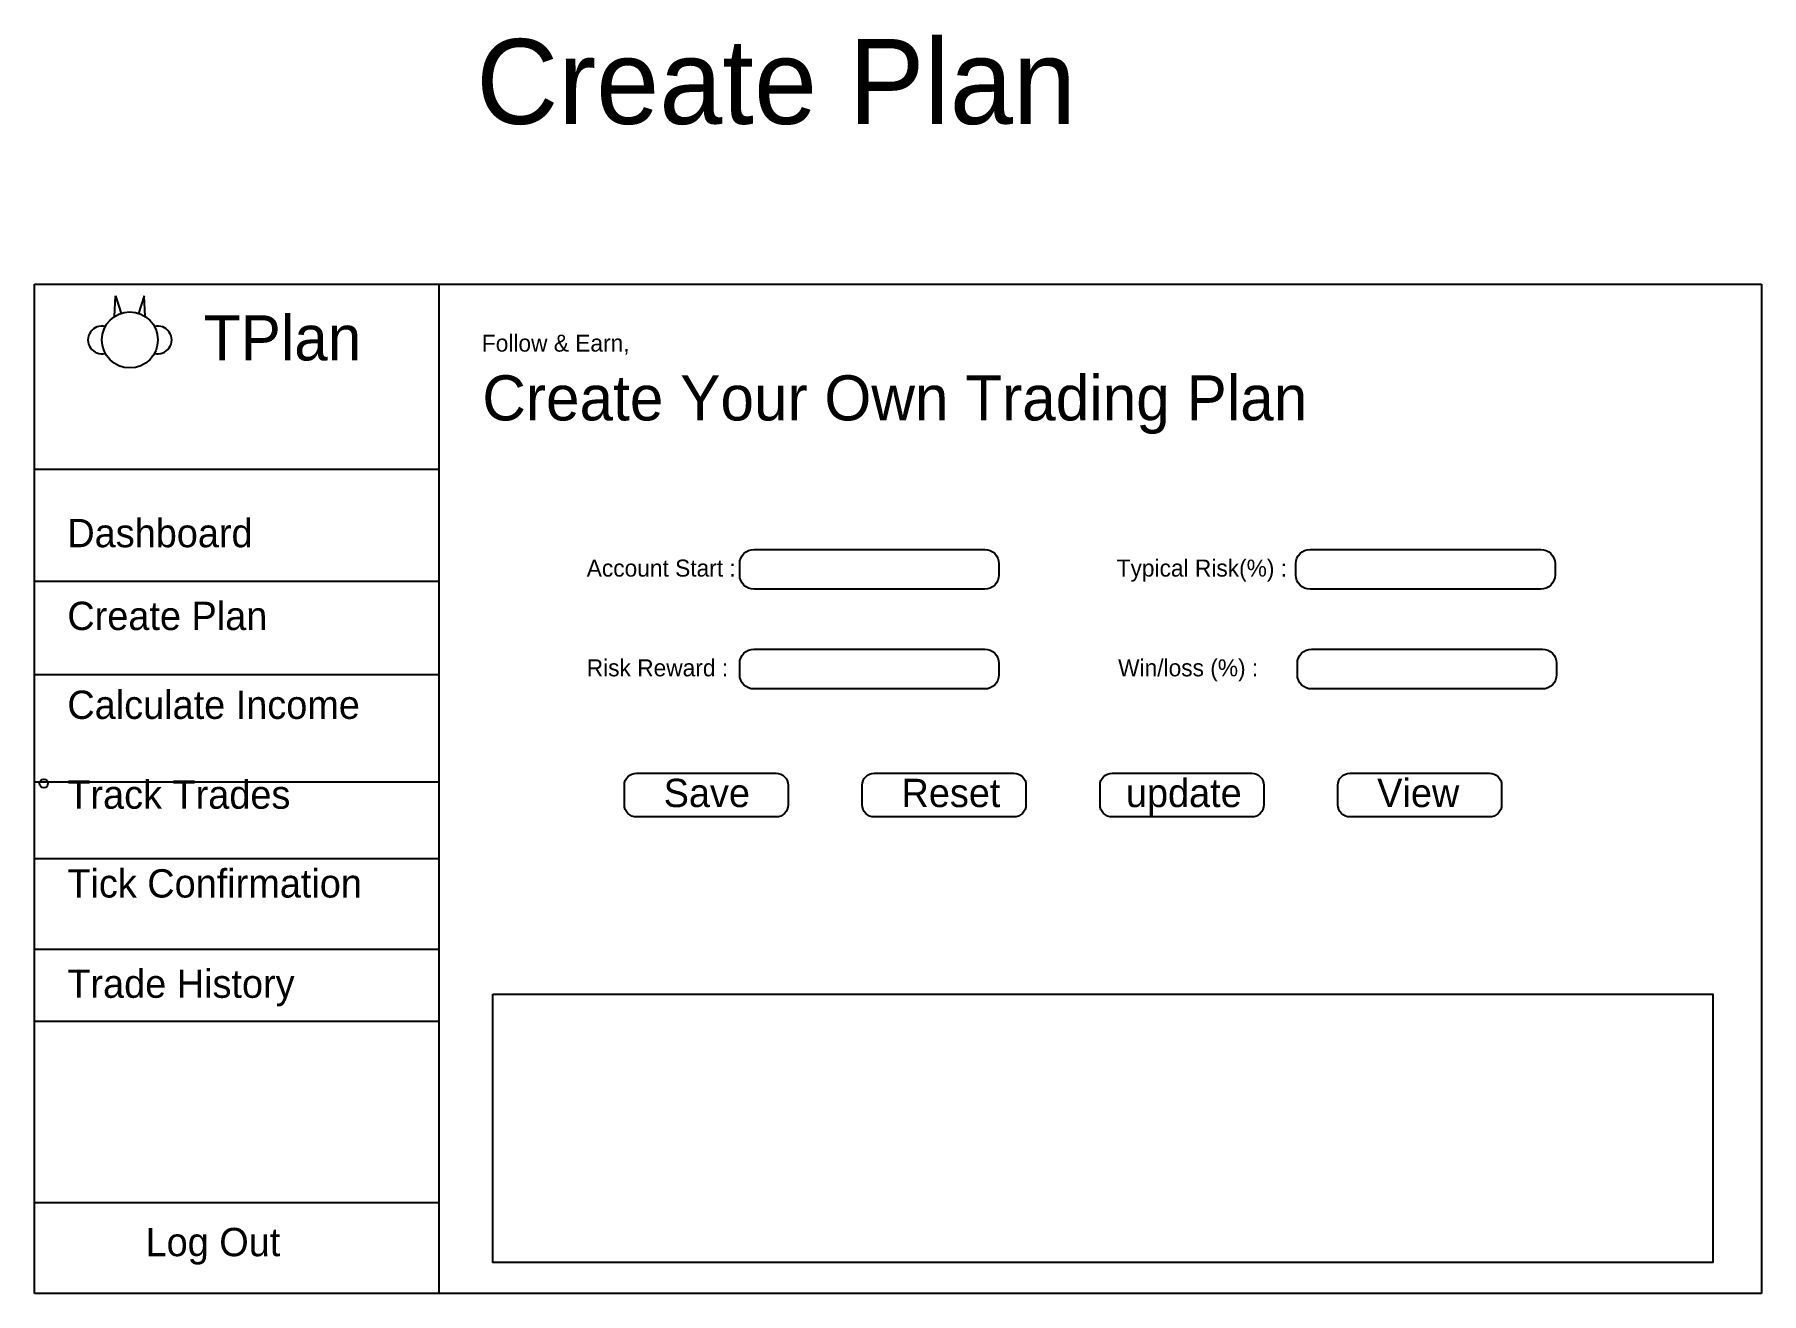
# Model space of a CAD drawing. Header units: inches. Extents: x 3671 to 106762, y 19230 to 49590.
# Drawn here: x 43828 to 46267, y 47252 to 49031 of the extents above; entities that cross this region are included whole.
import ezdxf

# ---------------------------------------------------------------- set-up
doc = ezdxf.new("R2010")
doc.units = ezdxf.units.IN
doc.header["$MEASUREMENT"] = 0
for name, color, linetype in [('Inner Lines', 251, 'Continuous'), ('lines', 100, 'Continuous'), ('Text', 7, 'Continuous')]:
    doc.layers.add(name, color=color, linetype=linetype)

msp = doc.modelspace()

# ---------------------------------------------------------------- texts
at = {"layer": 'Text', "color": 1, "insert": (44451.5, 49024.7), "char_height": 120, "width": 1254.953, "attachment_point": 1}
msp.add_mtext('{\\fTw Cen MT|b0|i0|c0|p34;Create Plan}', dxfattribs=at)
at = {"layer": 'Text', "attachment_point": 1}
for s, insert, char_height, width in [('{\\fTw Cen MT|b0|i0|c0|p34;\\C40; \\C7;T\\C40;Plan}', (44042.9, 48634.3), 63.741, 1052.532), ('{\\fTw Cen MT|b0|i0|c0|p34;Follow & Earn,}', (44459.4, 48607), 24, 1254.953), ('{\\fTw Cen MT|b0|i0|c0|p34;Create Your Own Trading\\C0; Plan\\C40; }', (44460.1, 48549.5), 63.741, 1254.953), ('{\\fTw Cen MT|b0|i0|c0|p34;Dashboard}', (43873.9, 48346.6), 40, 1254.953), ('{\\fTw Cen MT|b0|i0|c0|p34;Account Start :}', (44607.6, 48289.1), 24, 1254.953), ('{\\fTw Cen MT|b0|i0|c0|p34;Typical Risk(%) :}', (45356.2, 48289.1), 24, 1254.953), ('{\\fTw Cen MT|b0|i0|c0|p34;Create Plan }', (43873.9, 48229.6), 40, 1254.953), ('{\\fTw Cen MT|b0|i0|c0|p34;Risk Reward :}', (44607.6, 48148.2), 24, 1254.953), ('{\\fTw Cen MT|b0|i0|c0|p34;Win/loss (%) :}', (45358.3, 48148.2), 24, 1254.953), ('{\\fTw Cen MT|b0|i0|c0|p34;Calculate Income}', (43873.9, 48104), 40, 1254.953), ('{\\fTw Cen MT|b0|i0|c0|p34;Track Trades}', (43873.9, 47977.1), 40, 1254.953), ('{\\fTw Cen MT|b0|i0|c0|p34;Save}', (44716.3, 47979.4), 40, 1254.953), ('{\\fTw Cen MT|b0|i0|c0|p34;Reset}', (45052.3, 47979.4), 40, 1254.953), ('{\\fTw Cen MT|b0|i0|c0|p34;update}', (45369.3, 47979.4), 40, 1254.953), ('{\\fTw Cen MT|b0|i0|c0|p34;View}', (45724.3, 47979.4), 40, 1254.953), ('{\\fTw Cen MT|b0|i0|c0|p34;Tick Confirmation}', (43873.9, 47851.6), 40, 1254.953), ('{\\fTw Cen MT|b0|i0|c0|p34;Trade History}', (43873.9, 47709.9), 40, 1254.953), ('{\\fTw Cen MT|b0|i0|c0|p34;Log Out}', (43984.4, 47344.8), 40, 1254.953)]:
    msp.add_mtext(s, dxfattribs=dict(at, insert=insert, char_height=char_height, width=width))

# ---------------------------------------------------------------- linework, layer by layer
at = {"layer": 'Inner Lines'}
for points in [[(44843.7, 48303.5), (45169.9, 48303.5, -0.414214), (45189.9, 48283.5), (45189.9, 48267.2, -0.414214), (45169.9, 48247.2), (44843.7, 48247.2, -0.414214), (44823.7, 48267.2), (44823.7, 48283.5, -0.414214)], [(45629.4, 48303.5), (45955.5, 48303.5, -0.414214), (45975.5, 48283.5), (45975.5, 48267.2, -0.414214), (45955.5, 48247.2), (45629.4, 48247.2, -0.414214), (45609.4, 48267.2), (45609.4, 48283.5, -0.414214)], [(44843.7, 48162.6), (45169.9, 48162.6, -0.414214), (45189.9, 48142.6), (45189.9, 48126.3, -0.414214), (45169.9, 48106.3), (44843.7, 48106.3, -0.414214), (44823.7, 48126.3), (44823.7, 48142.6, -0.414214)], [(45631.5, 48162.6), (45957.6, 48162.6, -0.414214), (45977.6, 48142.6), (45977.6, 48126.3, -0.414214), (45957.6, 48106.3), (45631.5, 48106.3, -0.414214), (45611.5, 48126.3), (45611.5, 48142.6, -0.414214)]]:
    msp.add_lwpolyline(points, format="xyb", close=True, dxfattribs=at)
msp.add_lwpolyline([(44475.1, 47675.2), (46198.4, 47675.2), (46198.4, 47295.8), (44475.1, 47295.8)], close=True, dxfattribs=at)
at = {"layer": 'Inner Lines', "color": 6}
msp.add_circle((43840.5, 47972.8), 6.05, dxfattribs=at)
at = {"layer": 'lines'}
for p, q in [((43827.5, 48678.5), (46267.1, 48678.5)), ((43827.5, 47252.1), (43827.5, 48678.5)), ((44398.8, 48678.5), (44398.8, 47252.1)), ((46267.1, 48678.5), (46267.1, 47252.1)), ((43827.5, 48416.8), (44398.8, 48416.8)), ((43827.5, 48258.8), (44398.8, 48258.8)), ((43827.5, 48126.8), (44398.8, 48126.8)), ((43827.5, 47974.9), (44398.8, 47974.9)), ((43827.5, 47866.8), (44398.8, 47866.8)), ((43827.5, 47738.8), (44398.8, 47738.8)), ((43827.5, 47636.8), (44398.8, 47636.8)), ((43827.5, 47380.8), (44398.8, 47380.8)), ((46267.1, 47252.1), (43827.5, 47252.1))]:
    msp.add_line(p, q, dxfattribs=at)
at = {"layer": 'lines', "color": 6}
for points in [[(44677.8, 47987.3), (44875.1, 47987.3, -0.414214), (44892.1, 47970.3), (44892.1, 47942.5, -0.414214), (44875.1, 47925.5), (44677.8, 47925.5, -0.414214), (44660.8, 47942.5), (44660.8, 47970.3, -0.414214)], [(45013.8, 47987.3), (45211.1, 47987.3, -0.414214), (45228.1, 47970.3), (45228.1, 47942.5, -0.414214), (45211.1, 47925.5), (45013.8, 47925.5, -0.414214), (44996.8, 47942.5), (44996.8, 47970.3, -0.414214)], [(45349.8, 47987.3), (45547.1, 47987.3, -0.414214), (45564.1, 47970.3), (45564.1, 47942.5, -0.414214), (45547.1, 47925.5), (45349.8, 47925.5, -0.414214), (45332.8, 47942.5), (45332.8, 47970.3, -0.414214)], [(45685.8, 47987.3), (45883.1, 47987.3, -0.414214), (45900.1, 47970.3), (45900.1, 47942.5, -0.414214), (45883.1, 47925.5), (45685.8, 47925.5, -0.414214), (45668.8, 47942.5), (45668.8, 47970.3, -0.414214)]]:
    msp.add_lwpolyline(points, format="xyb", close=True, dxfattribs=at)
at = {"layer": 'lines', "color": 40}
msp.add_circle((43962.2, 48599.5), 39.6, dxfattribs=at)
at = {"layer": 'Text'}
for p, q in [((43940.5, 48632.5), (43942.1, 48661.7)), ((43942.1, 48661.7), (43950, 48637.1)), ((43982.2, 48661.7), (43974.3, 48637.1)), ((43983.8, 48632.5), (43982.2, 48661.7))]:
    msp.add_line(p, q, dxfattribs=at)
for centre, start, end in [((43922.6, 48599.5), 75.6803, 284.3197), ((44001.7, 48599.5), 255.6803, 104.3197)]:
    msp.add_arc(centre, 19.6, start, end, dxfattribs=at)

msp.set_redraw_order([(e.dxf.handle, doc.entitydb.next_handle()) for e in msp.query("TEXT MTEXT ATTDEF DIMENSION ARC_DIMENSION")])  # texts and dimensions are drawn at this point

doc.saveas('drawing.dxf')
